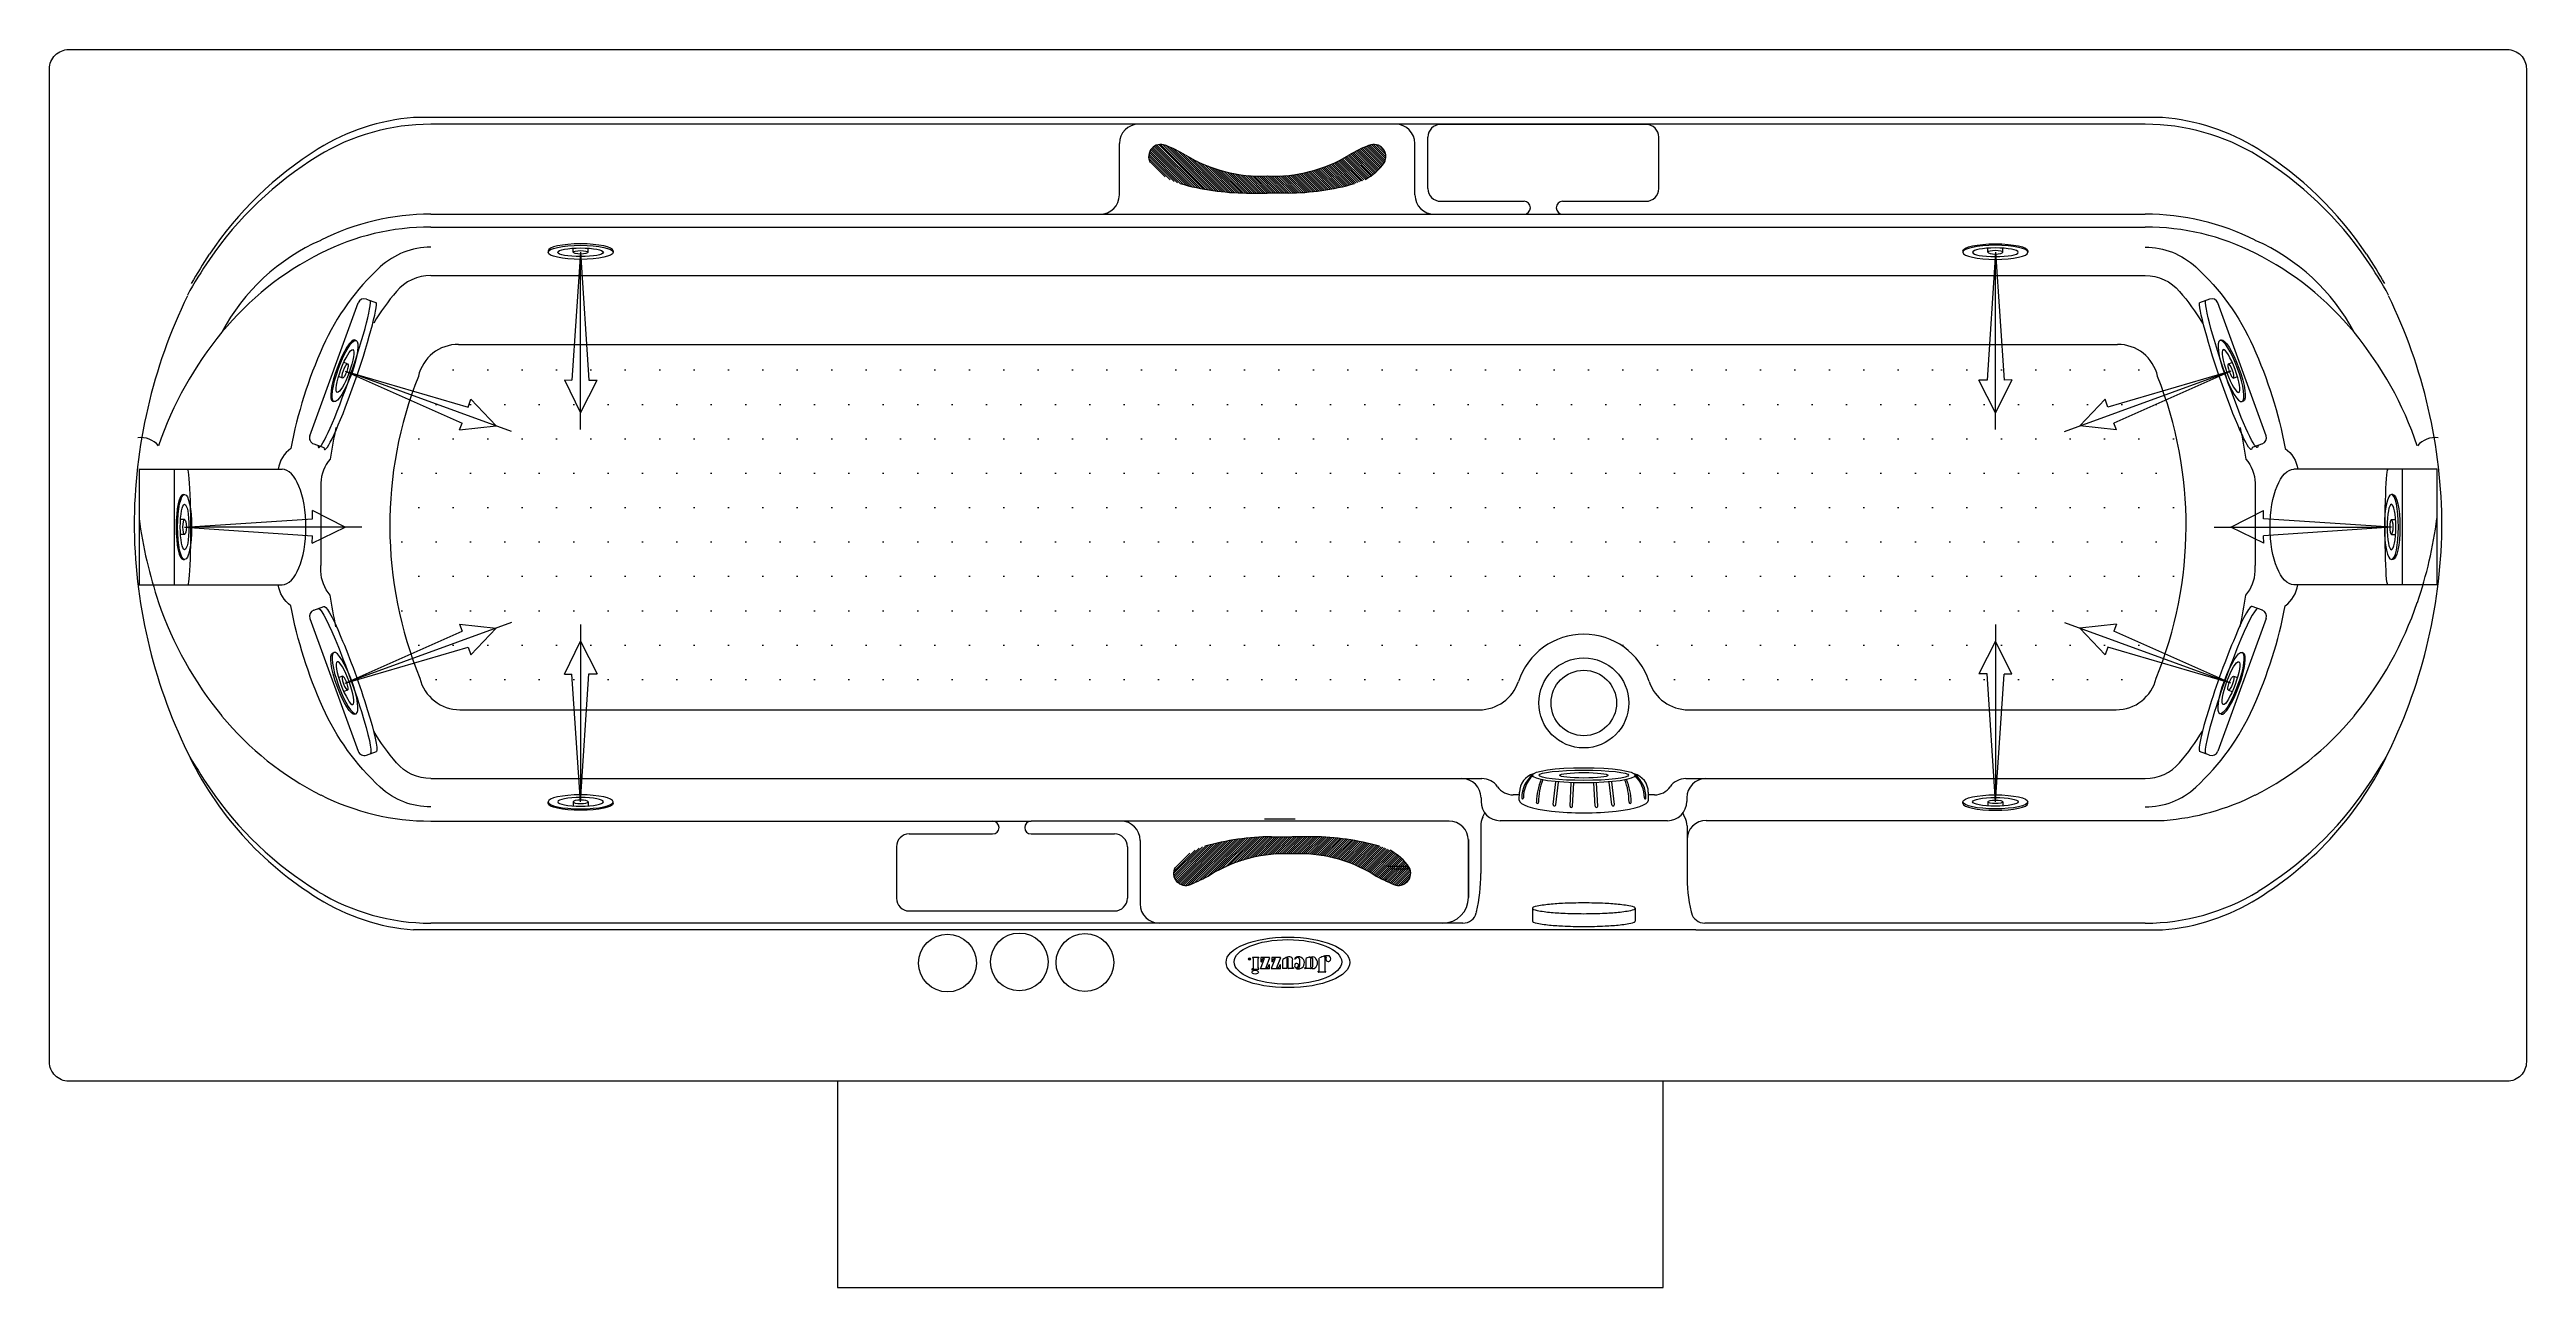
# Model space of a CAD drawing. Header units: millimetres. Extents: x -1220 to -1218.2, y 2247.04 to 2247.94.
import ezdxf
from ezdxf.enums import TextEntityAlignment as Align

# ---------------------------------------------------------------- set-up
doc = ezdxf.new("R2010")
doc.units = ezdxf.units.MM
doc.header["$LTSCALE"] = 10
doc.linetypes.add('CENTER', pattern=[2, 1.25, -0.25, 0.25, -0.25])
doc.linetypes.add('HIDDEN', pattern=[0.375, 0.25, -0.125])
for name, color, linetype in [('CONTOR04', 7, 'Continuous'), ('jacuzzi', 1, 'Continuous'), ('LCENTR02', 1, 'CENTER'), ('LCOTA02', 1, 'Continuous')]:
    doc.layers.add(name, color=color, linetype=linetype)
doc.styles.add('ROMANS', font='romans', dxfattribs={"height": 4})

# ---------------------------------------------------------------- blocks, each defined once
blk = doc.blocks.new('A$C302A24D9')
at = {"layer": 'jacuzzi'}
for p, q in [((0, 1.23), (0, 1.02)), ((1.81, 1.02), (1.81, 1.61)), ((2.9, 1.02), (2.9, 1.61)), ((4.71, 1.23), (4.71, 1.02))]:
    blk.add_line(p, q, dxfattribs=at)
at = {"layer": 'jacuzzi', "extrusion": (0, 0, -1)}
for centre, major_axis, ratio, start_param, end_param in [((2.36, 1.23), (2.36, 0), 0.431953, 3.141593, 6.283185), ((2.36, 1.02), (2.36, 0), 0.431953, 3.141593, 9.424778), ((2.36, 1.02), (1.65, 0), 0.381644, 3.141593, 9.424778), ((2.36, 1.02), (0.544, 0), 0.461888, 1.570796326794896, 7.853981633974482)]:
    blk.add_ellipse(centre, major_axis=major_axis, ratio=ratio, start_param=start_param, end_param=end_param, dxfattribs=at)
blk = doc.blocks.new('BMG')
at = {"layer": 'LCENTR02'}
blk.add_line((0, -12.84), (0, 1.55), dxfattribs=at)
at = {"layer": 'LCOTA02'}
for p, q in [((0, 0), (-0.59, -9.27)), ((0, 0), (0.64, -9.26)), ((0, -11.64), (-1.2, -9.27)), ((-0.59, -9.27), (-1.2, -9.27)), ((1.18, -9.25), (0, -11.64)), ((1.18, -9.25), (0.64, -9.26))]:
    blk.add_line(p, q, dxfattribs=at)
at = {"layer": 'CONTOR04', "yscale": 0.5}
blk.add_blockref('A$C302A24D9', (-2.36, -0.51), dxfattribs=at)

msp = doc.modelspace()

# ---------------------------------------------------------------- hatches: boundary and pattern name
at = {"layer": 'jacuzzi'}
h = msp.add_hatch(dxfattribs=at)
h.set_pattern_fill('ANSI31', color=256, scale=0.00884, style=0)
h.set_pattern_definition([(315, (-1221.6780256, 2242.9261995), (-0.000781353, -0.000781353), [])])
h.paths.add_polyline_path([(-1219.0595, 2247.8674, -0.040015), (-1219.0446, 2247.8746, -0.693838), (-1219.0337, 2247.8621, -0.117767), (-1219.0477, 2247.8497, -0.051981), (-1219.0554, 2247.8467, -0.067757), (-1219.1037, 2247.8398), (-1219.1188, 2247.8398), (-1219.134, 2247.8398, -0.067757), (-1219.1823, 2247.8467, -0.051981), (-1219.1899, 2247.8497, -0.117767), (-1219.2039, 2247.8621, -0.693838), (-1219.1931, 2247.8746, -0.040015), (-1219.1781, 2247.8674, 0.150241), (-1219.1188, 2247.8522, 0.150241)])
h = msp.add_hatch(dxfattribs=at)
h.set_pattern_fill('DOTS', color=256, scale=0.4, style=0)
h.set_pattern_definition([(0, (-1246.272852, 2244.03616), (0.0125, 0.025), [0, -0.025])])
h.paths.add_polyline_path([(-1218.9648, 2247.4641, 0.284079), (-1218.9379, 2247.4807, 0.036532), (-1218.9363, 2247.4848, -0.72393), (-1218.8413, 2247.4848, 0.323974), (-1218.8128, 2247.4641), (-1218.502, 2247.4641, 0.347675), (-1218.4728, 2247.4872, 0.194171), (-1218.4718, 2247.7065, 0.349236), (-1218.501, 2247.7298), (-1219.7065, 2247.7298, 0.349236), (-1219.7357, 2247.7065, 0.194171), (-1219.7347, 2247.4872, 0.347675), (-1219.7055, 2247.4641)])
h = msp.add_hatch(dxfattribs=at)
h.set_pattern_fill('ANSI31', color=256, scale=0.00884, style=0)
h.set_pattern_definition([(45, (-1221.6599384, 2252.2854075), (-0.000781353, 0.000781353), [])])
h.paths.add_polyline_path([(-1219.0414, 2247.3442, 0.040015), (-1219.0265, 2247.337, 0.693838), (-1219.0156, 2247.3495, 0.117767), (-1219.0297, 2247.3619, 0.051981), (-1219.0373, 2247.3649, 0.067757), (-1219.0856, 2247.3718), (-1219.1007, 2247.3718), (-1219.1159, 2247.3718, 0.067757), (-1219.1642, 2247.3649, 0.051981), (-1219.1718, 2247.3619, 0.117767), (-1219.1858, 2247.3495, 0.693838), (-1219.175, 2247.337, 0.040015), (-1219.16, 2247.3442, -0.150241), (-1219.1007, 2247.3594, -0.150241)])

# ---------------------------------------------------------------- linework, layer by layer
for p, q in [((-1219.3149, 2247.8947), (-1219.7392, 2247.8947)), ((-1219.7267, 2247.8952), (-1219.7267, 2247.8952)), ((-1219.7267, 2247.8952), (-1219.7267, 2247.8952)), ((-1219.7267, 2247.8952), (-1219.7267, 2247.8952)), ((-1219.7267, 2247.8952), (-1219.7267, 2247.8952)), ((-1219.7267, 2247.8952), (-1219.7267, 2247.8952)), ((-1218.4683, 2247.8947), (-1219.3149, 2247.8947)), ((-1219.3149, 2247.8898), (-1219.7267, 2247.8898)), ((-1218.4808, 2247.8898), (-1219.3149, 2247.8898)), ((-1219.0255, 2247.8898), (-1219.2123, 2247.8898)), ((-1219.0021, 2247.8431), (-1219.0021, 2247.8804)), ((-1218.9928, 2247.8898), (-1218.8436, 2247.8898)), ((-1218.8343, 2247.8431), (-1218.8343, 2247.8804)), ((-1219.2263, 2247.8384), (-1219.2263, 2247.8758)), ((-1219.0115, 2247.8384), (-1219.0115, 2247.8758)), ((-1219.7267, 2247.8244), (-1218.4808, 2247.8244)), ((-1219.134, 2247.8398), (-1219.1188, 2247.8398)), ((-1219.1037, 2247.8398), (-1219.1188, 2247.8398)), ((-1218.9928, 2247.8338), (-1218.9322, 2247.8338)), ((-1218.9042, 2247.8338), (-1218.8436, 2247.8338)), ((-1219.7267, 2247.8151), (-1219.3149, 2247.8151)), ((-1219.3149, 2247.8151), (-1218.4808, 2247.8151)), ((-1219.7267, 2247.7798), (-1218.4808, 2247.7798)), ((-1219.8146, 2247.6634), (-1219.7795, 2247.7599)), ((-1219.7735, 2247.7627), (-1219.7661, 2247.76)), ((-1218.434, 2247.7627), (-1218.4414, 2247.76)), ((-1218.3929, 2247.6634), (-1218.428, 2247.7599)), ((-1219.7065, 2247.7298), (-1218.501, 2247.7298)), ((-1219.8118, 2247.6574), (-1219.8044, 2247.6548)), ((-1218.3957, 2247.6574), (-1218.4031, 2247.6548)), ((-1219.9389, 2247.639), (-1219.8347, 2247.639)), ((-1219.9387, 2247.639), (-1219.9387, 2247.555)), ((-1219.9133, 2247.639), (-1219.9133, 2247.555)), ((-1219.8065, 2247.629), (-1219.8065, 2247.5691)), ((-1218.401, 2247.629), (-1218.401, 2247.5691)), ((-1218.2686, 2247.639), (-1218.3728, 2247.639)), ((-1218.2942, 2247.639), (-1218.2942, 2247.555)), ((-1218.2688, 2247.639), (-1218.2688, 2247.555)), ((-1219.9396, 2247.555), (-1219.8347, 2247.555)), ((-1219.8065, 2247.5649), (-1219.8065, 2247.5691)), ((-1218.401, 2247.5649), (-1218.401, 2247.5691)), ((-1218.268, 2247.555), (-1218.3728, 2247.555)), ((-1219.8118, 2247.5365), (-1219.8044, 2247.5392)), ((-1218.3957, 2247.5365), (-1218.4031, 2247.5392)), ((-1219.8146, 2247.5305), (-1219.7795, 2247.434)), ((-1218.3929, 2247.5305), (-1218.428, 2247.434)), ((-1219.7055, 2247.4641), (-1218.9648, 2247.4641)), ((-1218.8128, 2247.4641), (-1218.502, 2247.4641)), ((-1219.7735, 2247.4312), (-1219.7661, 2247.4339)), ((-1218.434, 2247.4312), (-1218.4414, 2247.4339)), ((-1219.7267, 2247.4141), (-1218.9629, 2247.4141)), ((-1218.911, 2247.3952), (-1218.909, 2247.4118)), ((-1218.9092, 2247.395), (-1218.9071, 2247.4116)), ((-1218.8988, 2247.3941), (-1218.898, 2247.4111)), ((-1218.897, 2247.394), (-1218.8961, 2247.411)), ((-1218.8805, 2247.394), (-1218.8814, 2247.411)), ((-1218.8787, 2247.3941), (-1218.8796, 2247.4111)), ((-1218.8684, 2247.395), (-1218.8704, 2247.4116)), ((-1218.8666, 2247.3952), (-1218.8685, 2247.4118)), ((-1218.8146, 2247.4141), (-1218.4808, 2247.4141)), ((-1218.9635, 2247.4001), (-1218.9635, 2247.3975)), ((-1218.9356, 2247.4023), (-1218.9401, 2247.4023)), ((-1218.9357, 2247.3985), (-1218.9356, 2247.4042)), ((-1218.9357, 2247.3985), (-1218.9356, 2247.4042)), ((-1218.8419, 2247.3985), (-1218.8419, 2247.4042)), ((-1218.8374, 2247.4023), (-1218.8419, 2247.4023)), ((-1218.814, 2247.4001), (-1218.814, 2247.3975)), ((-1219.7267, 2247.3832), (-1219.2904, 2247.3832)), ((-1219.3184, 2247.3738), (-1219.379, 2247.3738)), ((-1218.9867, 2247.3832), (-1219.2904, 2247.3832)), ((-1219.2298, 2247.3738), (-1219.2904, 2247.3738)), ((-1218.9637, 2247.3797), (-1218.9637, 2247.3451)), ((-1218.9623, 2247.3859), (-1218.9607, 2247.3891)), ((-1218.828, 2247.3835), (-1218.9495, 2247.3835)), ((-1218.8153, 2247.3859), (-1218.8168, 2247.3891)), ((-1218.8138, 2247.3797), (-1218.8138, 2247.3451)), ((-1218.7998, 2247.3837), (-1218.467, 2247.3837)), ((-1219.3883, 2247.3645), (-1219.3883, 2247.3272)), ((-1219.2205, 2247.3645), (-1219.2205, 2247.3272)), ((-1219.2112, 2247.3692), (-1219.2112, 2247.3225)), ((-1219.1159, 2247.3718), (-1219.1007, 2247.3718)), ((-1219.0856, 2247.3718), (-1219.1007, 2247.3718)), ((-1218.9727, 2247.3697), (-1218.9727, 2247.3277)), ((-1218.9727, 2247.3277), (-1218.9727, 2247.3692)), ((-1218.9261, 2247.3198), (-1218.9261, 2247.3105)), ((-1218.8514, 2247.3198), (-1218.8514, 2247.3105)), ((-1218.8073, 2247.3041), (-1219.7392, 2247.3041)), ((-1218.9766, 2247.309), (-1219.7267, 2247.309)), ((-1219.2298, 2247.3178), (-1219.379, 2247.3178)), ((-1218.9668, 2247.3173), (-1218.967, 2247.3165)), ((-1218.8108, 2247.3173), (-1218.8106, 2247.3165)), ((-1218.8073, 2247.3041), (-1218.4683, 2247.3041)), ((-1218.4808, 2247.309), (-1218.8009, 2247.309)), ((-1219.1251, 2247.2841), (-1219.1295, 2247.2841)), ((-1219.1295, 2247.284), (-1219.1295, 2247.2838)), ((-1219.125, 2247.284), (-1219.125, 2247.2838)), ((-1219.121, 2247.2834), (-1219.1238, 2247.2761)), ((-1219.1172, 2247.284), (-1219.1235, 2247.284)), ((-1219.1235, 2247.284), (-1219.1235, 2247.281)), ((-1219.1171, 2247.2839), (-1219.1199, 2247.2766)), ((-1219.1131, 2247.2834), (-1219.1159, 2247.2761)), ((-1219.1156, 2247.284), (-1219.1156, 2247.281)), ((-1219.1093, 2247.284), (-1219.1155, 2247.284)), ((-1219.1092, 2247.2839), (-1219.112, 2247.2766)), ((-1219.1004, 2247.2767), (-1219.1004, 2247.2824)), ((-1219.0987, 2247.2837), (-1219.0987, 2247.283)), ((-1219.0954, 2247.2829), (-1219.0954, 2247.2777)), ((-1219.0906, 2247.2768), (-1219.0906, 2247.2834)), ((-1219.0877, 2247.2839), (-1219.0877, 2247.2844)), ((-1219.081, 2247.2739), (-1219.081, 2247.2835)), ((-1219.0771, 2247.2843), (-1219.0771, 2247.2741)), ((-1219.1172, 2247.2759), (-1219.1237, 2247.2759)), ((-1219.123, 2247.2809), (-1219.1235, 2247.2809)), ((-1219.1172, 2247.2786), (-1219.1176, 2247.2786)), ((-1219.1172, 2247.276), (-1219.1172, 2247.2785)), ((-1219.1093, 2247.2759), (-1219.1158, 2247.2759)), ((-1219.1151, 2247.2809), (-1219.1155, 2247.2809)), ((-1219.1093, 2247.2786), (-1219.1097, 2247.2786)), ((-1219.1092, 2247.276), (-1219.1092, 2247.2785)), ((-1219.1047, 2247.276), (-1219.1077, 2247.276)), ((-1219.0998, 2247.276), (-1219.1035, 2247.276)), ((-1219.0998, 2247.2766), (-1219.1003, 2247.2766)), ((-1219.0998, 2247.2765), (-1219.0998, 2247.2761)), ((-1219.0915, 2247.2761), (-1219.0915, 2247.2764)), ((-1219.0913, 2247.2766), (-1219.0908, 2247.2766)), ((-1219.0877, 2247.276), (-1219.0913, 2247.276)), ((-1219.0875, 2247.2762), (-1219.0875, 2247.2761)), ((-1219.0819, 2247.2735), (-1219.0819, 2247.2738)), ((-1219.0817, 2247.2739), (-1219.081, 2247.2739)), ((-1219.0767, 2247.2733), (-1219.0817, 2247.2733)), ((-1219.0769, 2247.2739), (-1219.0767, 2247.2739)), ((-1219.0766, 2247.2738), (-1219.0766, 2247.2735)), ((-1219.4311, 2247.1941), (-1219.4311, 2247.0441)), ((-1218.8311, 2247.0441), (-1218.8311, 2247.1941)), ((-1219.4311, 2247.0441), (-1218.8311, 2247.0441))]:
    msp.add_line(p, q, dxfattribs=at)
at = {"layer": 'jacuzzi', "linetype": 'HIDDEN'}
for p, q in [((-1219.1052, 2247.3846), (-1219.1208, 2247.3846)), ((-1219.1052, 2247.3846), (-1219.1208, 2247.3846)), ((-1219.0985, 2247.3846), (-1219.1065, 2247.3846)), ((-1219.0327, 2247.3405), (-1219.0332, 2247.3405)), ((-1219.0292, 2247.3486), (-1219.0149, 2247.3486))]:
    msp.add_line(p, q, dxfattribs=at)
at = {"layer": 'jacuzzi', "color": 3}
msp.add_lwpolyline([(-1218.2038, 2247.2081, -0.414214), (-1218.2178, 2247.1941), (-1219.9898, 2247.1941, -0.414214), (-1220.0038, 2247.2081), (-1220.0038, 2247.9301, -0.414214), (-1219.9898, 2247.9441), (-1218.2178, 2247.9441, -0.414214), (-1218.2038, 2247.9301)], format="xyb", close=True, dxfattribs=at)
at = {"layer": 'jacuzzi'}
for points in [[(-1219.7267, 2247.8004, 0.188149), (-1219.7634, 2247.7861, 0.101334), (-1219.8051, 2247.7282, 0.059725), (-1219.8284, 2247.6541, 0.212904), (-1219.8375, 2247.639)], [(-1218.4808, 2247.8004, -0.188149), (-1218.4441, 2247.7861, -0.101334), (-1218.4024, 2247.7282, -0.059725), (-1218.3791, 2247.6541, -0.212904), (-1218.37, 2247.639)], [(-1219.7267, 2247.7798, 0.219593), (-1219.7516, 2247.7683, 0.041078), (-1219.7682, 2247.7453)], [(-1218.4808, 2247.7798, -0.219593), (-1218.4559, 2247.7683, -0.041078), (-1218.4393, 2247.7453)], [(-1219.7956, 2247.6694, 0.016396), (-1219.7998, 2247.6464, 0.180708), (-1219.8065, 2247.629)], [(-1218.4119, 2247.6694, -0.016396), (-1218.4077, 2247.6464, -0.180708), (-1218.401, 2247.629)], [(-1219.7267, 2247.3935, -0.188149), (-1219.7634, 2247.4078, -0.101334), (-1219.8051, 2247.4657, -0.059725), (-1219.8284, 2247.5398, -0.212904), (-1219.8375, 2247.555)], [(-1219.7956, 2247.5245, -0.016396), (-1219.7998, 2247.5475, -0.180708), (-1219.8065, 2247.5649)], [(-1218.4808, 2247.3935, 0.188149), (-1218.4441, 2247.4078, 0.101334), (-1218.4024, 2247.4657, 0.059725), (-1218.3791, 2247.5398, 0.212904), (-1218.37, 2247.555)], [(-1218.4119, 2247.5245, 0.016396), (-1218.4077, 2247.5475, 0.180708), (-1218.401, 2247.5649)], [(-1219.7267, 2247.4141, -0.219593), (-1219.7516, 2247.4256, -0.041078), (-1219.7682, 2247.4486)], [(-1218.4808, 2247.4141, 0.219593), (-1218.4559, 2247.4256, 0.041078), (-1218.4393, 2247.4486)], [(-1219.1291, 2247.2834), (-1219.1291, 2247.2762, -0.309408), (-1219.1292, 2247.2761, 0.090701), (-1219.1301, 2247.2755, 0.365017), (-1219.1301, 2247.2754), (-1219.13, 2247.2752, 0.451807), (-1219.1297, 2247.2752, -0.178007), (-1219.1285, 2247.2756)], [(-1219.1286, 2247.2756), (-1219.1251, 2247.2756, 0.414214), (-1219.125, 2247.2757), (-1219.125, 2247.2762, 0.414214), (-1219.1251, 2247.2763), (-1219.1254, 2247.2763, -0.414214), (-1219.1255, 2247.2764), (-1219.1255, 2247.2834)], [(-1219.1043, 2247.2843, 0.062974), (-1219.1074, 2247.2826, 0.257829), (-1219.1077, 2247.282), (-1219.1077, 2247.2761)], [(-1219.1036, 2247.2761), (-1219.1036, 2247.2832, 0.135484), (-1219.1036, 2247.2833, 0.597309), (-1219.1046, 2247.2833, 0.11277), (-1219.1046, 2247.2832), (-1219.1046, 2247.2761)]]:
    msp.add_lwpolyline(points, format="xyb", dxfattribs=at)
at = {"layer": 'jacuzzi', "linetype": 'HIDDEN'}
msp.add_lwpolyline([(-1219.0177, 2247.3503), (-1219.032, 2247.3503)], dxfattribs=at)
at = {"layer": 'jacuzzi'}
msp.add_lwpolyline([(-1219.0874, 2247.2828), (-1219.0874, 2247.2776, 1), (-1219.0856, 2247.2776), (-1219.0856, 2247.2828, 1)], format="xyb", close=True, dxfattribs=at)
for centre, radius in [((-1218.8888, 2247.4691), 0.0327), ((-1218.8888, 2247.4691), 0.0238), ((-1219.3512, 2247.28), 0.021), ((-1219.299, 2247.2808), 0.021), ((-1219.2513, 2247.2804), 0.021), ((-1219.1317, 2247.2829), 0.000795)]:
    msp.add_circle(centre, radius, dxfattribs=at)
for centre, radius, start, end in [((-1219.7267, 2247.7402), 0.155, 94.6272, 121.8405), ((-1218.4808, 2247.7402), 0.155, 58.1595, 85.3728), ((-1219.7267, 2247.7325), 0.1573, 90, 121.4315), ((-1219.2123, 2247.8758), 0.014, 90, 180), ((-1219.0255, 2247.8758), 0.014, 0, 90), ((-1218.9928, 2247.8804), 0.00933, 90, 180), ((-1218.8436, 2247.8804), 0.00933, 0, 90), ((-1218.4808, 2247.7325), 0.1573, 58.5685, 90), ((-1219.6713, 2247.651), 0.26, 121.8405, 146.2966), ((-1219.6744, 2247.6469), 0.2575, 121.4315, 145.8725), ((-1219.1962, 2247.8663), 0.00884, 67.6064, 208.6514), ((-1219.2309, 2247.7777), 0.104, 59.5405, 68.534), ((-1219.1238, 2247.9562), 0.1041, 238.576, 272.7531), ((-1219.1138, 2247.9562), 0.1041, 267.2469, 301.424), ((-1219.0068, 2247.7777), 0.104, 111.466, 120.4595), ((-1219.0667, 2247.8852), 0.0403, 298.1047, 324.9712), ((-1219.0415, 2247.8663), 0.00884, 331.3486, 112.3936), ((-1218.5362, 2247.651), 0.26, 33.7034, 58.1595), ((-1218.5331, 2247.6469), 0.2575, 34.1275, 58.5685), ((-1219.1327, 2248.0206), 0.1808, 254.0978, 269.6029), ((-1219.1049, 2248.0206), 0.1808, 270.3971, 285.9022), ((-1218.9928, 2247.8431), 0.00933, 180, 270), ((-1218.8436, 2247.8431), 0.00933, 270, 0), ((-1219.7267, 2247.6468), 0.1777, 90, 116.739), ((-1219.2403, 2247.8384), 0.014, 270, 0), ((-1218.9975, 2247.8384), 0.014, 180, 270), ((-1218.9322, 2247.8291), 0.00467, 270, 90), ((-1218.9042, 2247.8291), 0.00467, 90, 270), ((-1218.4808, 2247.6468), 0.1777, 63.261, 90), ((-1219.7461, 2247.6682), 0.15, 113.8287, 152.0047), ((-1219.7267, 2247.6374), 0.1777, 90, 116.739), ((-1218.4808, 2247.6374), 0.1777, 63.261, 90), ((-1218.4614, 2247.6682), 0.15, 27.9953, 66.1713), ((-1219.5916, 2247.5908), 0.3576, 145.8725, 150.744), ((-1219.5835, 2247.5924), 0.3656, 146.2966, 150.2145), ((-1219.7064, 2247.5971), 0.2228, 116.739, 140.5737), ((-1218.5011, 2247.5971), 0.2228, 39.4263, 63.261), ((-1218.624, 2247.5924), 0.3656, 29.7855, 33.7034), ((-1218.6159, 2247.5908), 0.3576, 29.256, 34.1275), ((-1219.5583, 2247.5969), 0.384, 154.0341, 179.9142), ((-1219.7751, 2247.7583), 0.00467, 70, 160), ((-1218.4324, 2247.7583), 0.00467, 20, 110), ((-1218.6492, 2247.5969), 0.384, 0.0858, 25.9659), ((-1219.6747, 2247.571), 0.2639, 140.5737, 161.1934), ((-1218.5329, 2247.571), 0.2639, 18.8066, 39.4263), ((-1219.7065, 2247.6998), 0.03, 90, 167.0042), ((-1218.501, 2247.6998), 0.03, 12.9958, 90), ((-1219.4635, 2247.5981), 0.293, 158.2918, 202.2456), ((-1218.7441, 2247.5981), 0.293, 337.7544, 21.7082), ((-1219.9376, 2247.6444), 0.0176, 41.7235, 96.749), ((-1219.8102, 2247.6618), 0.00467, 160, 250), ((-1218.3973, 2247.6618), 0.00467, 290, 20), ((-1218.2699, 2247.6444), 0.0176, 83.251, 138.2765), ((-1219.5583, 2247.6013), 0.384, 180.0858, 205.9659), ((-1219.6247, 2247.6443), 0.3167, 187.4771, 198.8066), ((-1218.6492, 2247.6013), 0.384, 334.0341, 359.9142), ((-1218.5828, 2247.6443), 0.3167, 341.1934, 352.5229), ((-1219.6747, 2247.6273), 0.2639, 198.8066, 219.4263), ((-1219.8102, 2247.5321), 0.00467, 110, 200), ((-1218.3973, 2247.5321), 0.00467, 340, 70), ((-1218.5329, 2247.6273), 0.2639, 320.5737, 341.1934), ((-1218.8888, 2247.4691), 0.05, 18.1962, 161.8038), ((-1219.7055, 2247.4941), 0.03, 193.3149, 270), ((-1218.9648, 2247.4941), 0.03, 270, 341.8038), ((-1218.8128, 2247.4941), 0.03, 198.1962, 270), ((-1218.502, 2247.4941), 0.03, 270, 346.6851), ((-1219.7064, 2247.6011), 0.2228, 219.4263, 243.261), ((-1218.5011, 2247.6011), 0.2228, 296.739, 320.5737), ((-1219.6777, 2247.5397), 0.2497, 205.2358, 238.4122), ((-1219.5916, 2247.608), 0.3576, 209.2635, 214.1275), ((-1219.7751, 2247.4356), 0.00467, 200, 290), ((-1218.4324, 2247.4356), 0.00467, 250, 340), ((-1218.5298, 2247.5397), 0.2497, 301.5878, 334.7642), ((-1218.6159, 2247.608), 0.3576, 325.8725, 330.7365), ((-1218.9775, 2247.4001), 0.014, 0, 90), ((-1218.9629, 2247.4001), 0.014, 35.3694, 90), ((-1218.9401, 2247.4163), 0.014, 215.3694, 270), ((-1218.9216, 2247.4041), 0.014, 105.4909, 179.5), ((-1218.9134, 2247.4008), 0.0204, 127.8314, 181.6456), ((-1218.91, 2247.4001), 0.0227, 134.3309, 180.2321), ((-1218.8822, 2247.3968), 0.041, 156.1373, 179.444), ((-1218.8775, 2247.3968), 0.0442, 158.2863, 179.644), ((-1218.9001, 2247.3968), 0.0442, 0.356, 21.7114), ((-1218.8953, 2247.3968), 0.041, 0.556, 23.8599), ((-1218.8559, 2247.4041), 0.014, 0.5, 74.4472), ((-1218.8641, 2247.4008), 0.0204, 358.3544, 52.1082), ((-1218.8675, 2247.4001), 0.0227, 359.7679, 45.0739), ((-1218.8374, 2247.4163), 0.014, 270, 324.6306), ((-1218.8146, 2247.4001), 0.014, 90, 144.6306), ((-1218.8, 2247.4001), 0.014, 90, 180), ((-1219.6744, 2247.5519), 0.2575, 214.1275, 238.5685), ((-1219.7267, 2247.5609), 0.1777, 243.261, 270), ((-1218.9495, 2247.3975), 0.014, 180, 270), ((-1218.9333, 2247.4), 0.000574, 158.3204, 352.6804), ((-1218.9225, 2247.3969), 0.000827, 160.0987, 10.7386), ((-1218.9101, 2247.3951), 0.000906, 170.818, 354.7502), ((-1218.8979, 2247.3941), 0.000924, 176.3618, 357.5776), ((-1218.8796, 2247.3941), 0.000924, 182.4224, 3.6382), ((-1218.8675, 2247.3951), 0.000906, 185.2498, 9.182), ((-1218.8551, 2247.3969), 0.000827, 169.2614, 19.9013), ((-1218.8442, 2247.4), 0.000574, 187.3196, 21.6796), ((-1218.828, 2247.3975), 0.014, 270, 0), ((-1218.4808, 2247.5609), 0.1777, 274.4405, 296.739), ((-1218.5331, 2247.5519), 0.2575, 301.4315, 325.8725), ((-1219.379, 2247.3645), 0.00933, 90, 180), ((-1219.3184, 2247.3785), 0.00467, 270, 90), ((-1219.2904, 2247.3785), 0.00467, 90, 270), ((-1219.2298, 2247.3645), 0.00933, 0, 90), ((-1219.2252, 2247.3692), 0.014, 0, 90), ((-1218.9867, 2247.3692), 0.014, 0, 90), ((-1218.9867, 2247.3692), 0.014, 0, 90), ((-1218.9497, 2247.3797), 0.014, 153.4979, 180), ((-1218.9497, 2247.3797), 0.014, 153.4979, 180), ((-1218.8278, 2247.3797), 0.014, 0, 26.5021), ((-1218.7998, 2247.3697), 0.014, 90, 180), ((-1219.1146, 2247.191), 0.1808, 90.3971, 105.9022), ((-1219.1057, 2247.2554), 0.1041, 87.2469, 121.424), ((-1219.0957, 2247.2554), 0.1041, 58.576, 92.7531), ((-1219.0868, 2247.191), 0.1808, 74.0978, 89.6029), ((-1219.0486, 2247.3264), 0.0403, 35.0288, 61.8953), ((-1219.1781, 2247.3453), 0.00884, 151.3486, 292.3936), ((-1219.2128, 2247.4339), 0.104, 291.466, 300.4595), ((-1218.9887, 2247.4339), 0.104, 239.5405, 248.534), ((-1219.0234, 2247.3453), 0.00884, 247.6064, 28.6514), ((-1219.0694, 2247.3425), 0.1057, 346.1843, 1.3923), ((-1218.7081, 2247.3425), 0.1057, 178.6077, 193.8157), ((-1219.7267, 2247.4663), 0.1573, 238.5685, 270), ((-1219.7267, 2247.4586), 0.155, 238.1595, 265.3728), ((-1219.379, 2247.3272), 0.00933, 180, 270), ((-1219.2298, 2247.3272), 0.00933, 270, 0), ((-1219.1972, 2247.323), 0.014, 180, 270), ((-1218.9913, 2247.3277), 0.0187, 270, 0), ((-1218.9251, 2247.3198), 0.00098, 104.1631, 180), ((-1218.9251, 2247.3198), 0.00098, 180, 255.8369), ((-1218.9076, 2247.2505), 0.0724, 95.9674, 104.1631), ((-1218.9076, 2247.3891), 0.0724, 255.8369, 264.0326), ((-1218.8964, 2247.1431), 0.1804, 92.4792, 95.9674), ((-1218.8888, 2246.9666), 0.3571, 90, 92.4792), ((-1218.8888, 2246.9666), 0.3571, 87.5208, 90), ((-1218.8811, 2247.1431), 0.1804, 84.0326, 87.5208), ((-1218.8699, 2247.2505), 0.0724, 75.8369, 84.0326), ((-1218.8699, 2247.3891), 0.0724, 275.9674, 284.1631), ((-1218.8524, 2247.3198), 0.00098, 0, 75.8369), ((-1218.8524, 2247.3198), 0.00098, 284.1631, 0), ((-1218.4808, 2247.4663), 0.1573, 270, 301.4315), ((-1218.4808, 2247.4586), 0.155, 274.6272, 301.8405), ((-1218.9766, 2247.319), 0.01, 270, 345.3158), ((-1218.9251, 2247.3105), 0.00098, 180, 255.8369), ((-1218.9076, 2247.3798), 0.0724, 255.8369, 264.0326), ((-1218.8964, 2247.4965), 0.1804, 264.0326, 267.5208), ((-1218.8964, 2247.4872), 0.1804, 264.0326, 267.5208), ((-1218.8888, 2247.673), 0.3571, 267.5208, 270), ((-1218.8888, 2247.6637), 0.3571, 267.5208, 270), ((-1218.8888, 2247.673), 0.3571, 270, 272.4792), ((-1218.8888, 2247.6637), 0.3571, 270, 272.4792), ((-1218.8811, 2247.4965), 0.1804, 272.4792, 275.9674), ((-1218.8811, 2247.4872), 0.1804, 272.4792, 275.9674), ((-1218.8699, 2247.3798), 0.0724, 275.9674, 284.1631), ((-1218.8524, 2247.3105), 0.00098, 284.1631, 0), ((-1218.8009, 2247.319), 0.01, 194.6842, 270), ((-1219.1295, 2247.284), 0.0000913, 90, 180), ((-1219.1295, 2247.2838), 0.0000913, 180, 273.6112), ((-1219.1294, 2247.2834), 0.000365, 0, 93.6112), ((-1219.1251, 2247.2834), 0.000365, 82.1724, 180), ((-1219.1251, 2247.284), 0.0000913, 0, 90), ((-1219.1251, 2247.2838), 0.0000913, 262.1724, 0), ((-1219.1235, 2247.2839), 0.0000913, 90, 180), ((-1219.1203, 2247.2812), 0.00262, 114.8275, 183.7772), ((-1219.1209, 2247.2811), 0.00243, 94.0743, 101.2218), ((-1219.1211, 2247.2835), 0.000114, 338.9296, 94.0743), ((-1219.1172, 2247.2839), 0.000114, 338.9296, 90), ((-1219.1155, 2247.2839), 0.0000913, 90, 180), ((-1219.1124, 2247.2812), 0.00262, 114.8275, 183.7772), ((-1219.113, 2247.2811), 0.00243, 94.0743, 101.2218), ((-1219.1132, 2247.2835), 0.000114, 338.9296, 94.0743), ((-1219.1093, 2247.2839), 0.000114, 338.9296, 90), ((-1219.1029, 2247.2803), 0.00421, 84.0736, 109.8501), ((-1219.1025, 2247.2824), 0.00214, 0, 87.9232), ((-1219.0986, 2247.2837), 0.000114, 129.1312, 180), ((-1219.0986, 2247.283), 0.000114, 180, 324.8584), ((-1219.0957, 2247.2801), 0.00467, 115.0031, 128.9089), ((-1219.0967, 2247.2817), 0.0022, 115.2704, 144.8584), ((-1219.0963, 2247.2803), 0.00427, 61.6824, 109.3433), ((-1219.0965, 2247.2813), 0.00266, 78.5772, 114.2197), ((-1219.0963, 2247.283), 0.000927, 354.0544, 72.5389), ((-1219.0963, 2247.2801), 0.00446, 307.1313, 62.2671), ((-1219.0868, 2247.2769), 0.00749, 96.286, 120.0862), ((-1219.0859, 2247.2814), 0.00305, 48.3999, 124.2305), ((-1219.0867, 2247.2802), 0.00441, 306.3033, 51.4856), ((-1219.0809, 2247.2835), 0.000183, 118.8232, 180), ((-1219.0717, 2247.2655), 0.0204, 105.5604, 116.8444), ((-1219.0754, 2247.2784), 0.00692, 80.1754, 105.4183), ((-1219.0766, 2247.2842), 0.000567, 140.2199, 171.1443), ((-1219.0765, 2247.2842), 0.000606, 117.2029, 136.5289), ((-1219.0766, 2247.2843), 0.000455, 66.1283, 117.2029), ((-1219.0767, 2247.2841), 0.000664, 15.7752, 66.1283), ((-1219.0745, 2247.283), 0.00184, 149.3882, 303.2376), ((-1219.0765, 2247.2842), 0.000455, 329.3882, 15.7752), ((-1219.0745, 2247.2835), 0.00182, 54.8089, 80.1754), ((-1219.0747, 2247.2832), 0.00211, 302.9803, 54.8089), ((-1219.1237, 2247.276), 0.0000913, 158.9296, 270), ((-1219.1235, 2247.281), 0.0000913, 180, 270), ((-1219.123, 2247.281), 0.000114, 270, 3.7772), ((-1219.1196, 2247.278), 0.0016, 260.3374, 309.0048), ((-1219.1198, 2247.2765), 0.000114, 158.9296, 260.3374), ((-1219.1202, 2247.2787), 0.00257, 310.1573, 355.0588), ((-1219.1176, 2247.2785), 0.0000913, 90, 175.0588), ((-1219.1172, 2247.2785), 0.0000913, 0, 90), ((-1219.1172, 2247.276), 0.0000913, 270, 0), ((-1219.1158, 2247.276), 0.0000913, 158.9296, 270), ((-1219.1155, 2247.281), 0.0000913, 180, 270), ((-1219.1151, 2247.281), 0.000114, 270, 3.7772), ((-1219.1119, 2247.2765), 0.000114, 158.9296, 260.3374), ((-1219.1116, 2247.278), 0.0016, 260.3374, 309.0048), ((-1219.1123, 2247.2787), 0.00257, 310.1573, 355.0588), ((-1219.1097, 2247.2785), 0.0000913, 90, 175.0588), ((-1219.1093, 2247.2785), 0.0000913, 0, 90), ((-1219.1093, 2247.276), 0.0000913, 270, 0), ((-1219.1077, 2247.2761), 0.0000913, 180, 270), ((-1219.1047, 2247.2761), 0.0000913, 270, 0), ((-1219.1035, 2247.2761), 0.0000913, 180, 270), ((-1219.1003, 2247.2767), 0.0000913, 180, 270), ((-1219.0998, 2247.2765), 0.0000913, 0, 90), ((-1219.0998, 2247.2761), 0.0000913, 270, 0), ((-1219.0972, 2247.2781), 0.00179, 114.3936, 205.9072), ((-1219.0961, 2247.2789), 0.00316, 209.5272, 267.5019), ((-1219.0975, 2247.2784), 0.00138, 290.2833, 110.7343), ((-1219.0969, 2247.2767), 0.000419, 109.0295, 224.0873), ((-1219.0966, 2247.2772), 0.000976, 230.781, 276.3414), ((-1219.0966, 2247.2774), 0.00116, 277.112, 327.2426), ((-1219.0961, 2247.2797), 0.00398, 268.5996, 308.9527), ((-1219.0973, 2247.2777), 0.00197, 330.4373, 359.0124), ((-1219.0913, 2247.2764), 0.000183, 90, 180), ((-1219.0913, 2247.2761), 0.000183, 180, 270), ((-1219.0908, 2247.2768), 0.000183, 270, 0), ((-1219.0877, 2247.2761), 0.000183, 270, 0), ((-1219.0874, 2247.2762), 0.0000913, 51.4553, 180), ((-1219.0859, 2247.2787), 0.0028, 239.9231, 312.2761), ((-1219.0817, 2247.2738), 0.000183, 90, 180), ((-1219.0817, 2247.2735), 0.000183, 180, 270), ((-1219.0769, 2247.2741), 0.000183, 180, 270), ((-1219.0767, 2247.2738), 0.000183, 0, 90), ((-1219.0767, 2247.2735), 0.000183, 270, 0)]:
    msp.add_arc(centre, radius, start, end, dxfattribs=at)
at = {"layer": 'jacuzzi', "linetype": 'HIDDEN'}
for centre, radius, start, end in [((-1219.0327, 2247.3412), 0.000693, 270, 345.1417), ((-1219.0177, 2247.3486), 0.00168, 0, 90)]:
    msp.add_arc(centre, radius, start, end, dxfattribs=at)
at = {"layer": 'jacuzzi'}
for centre, major_axis, ratio, start_param, end_param in [((-1219.7896, 2247.7089), (0.0186, 0.0541), 0.083172, 2.933522, 6.075114), ((-1219.7853, 2247.7074), (0.0186, 0.0541), 0.083172, 2.933522, 6.075114), ((-1219.9033, 2247.597), (-0.0001, 0.0421), 0.051886, 3.081333, 6.222926), ((-1219.8347, 2247.597), (0, 0.042), 0.411322, 3.141593, 6.283185), ((-1218.4222, 2247.4865), (0.0189, 0.0528), 0.085597, -0.061907, 3.079686), ((-1218.4179, 2247.485), (0.0189, 0.0528), 0.085597, -0.061907, 3.079686), ((-1218.8888, 2247.3985), (0.0469, 0), 0.198307, 3.139581, 6.286647)]:
    msp.add_ellipse(centre, major_axis=major_axis, ratio=ratio, start_param=start_param, end_param=end_param, dxfattribs=at)
at = {"layer": 'jacuzzi', "extrusion": (0, 0, -1)}
for centre, major_axis, ratio, start_param, end_param in [((-1218.4222, 2247.7074), (-0.0186, 0.0541), 0.083172, 2.933522, 6.075114), ((-1218.4179, 2247.7089), (-0.0186, 0.0541), 0.083172, 2.933522, 6.075114), ((-1218.3728, 2247.597), (0, 0.042), 0.411322, 3.141593, 6.283185), ((-1218.3043, 2247.597), (0.0001, 0.0421), 0.051886, 3.081333, 6.222926), ((-1219.7896, 2247.485), (-0.0189, 0.0528), 0.085597, -0.061907, 3.079686), ((-1219.7853, 2247.4865), (-0.0189, 0.0528), 0.085597, -0.061907, 3.079686)]:
    msp.add_ellipse(centre, major_axis=major_axis, ratio=ratio, start_param=start_param, end_param=end_param, dxfattribs=at)
at = {"layer": 'jacuzzi'}
for centre, major_axis, ratio in [((-1218.8888, 2247.4165), (-0.0373, 0), 0.1484), ((-1218.8888, 2247.4165), (-0.0326, 0), 0.114375), ((-1218.8888, 2247.4165), (-0.0176, 0), 0.112344), ((-1219.1038, 2247.2805), (0.045, 0), 0.408776), ((-1219.1038, 2247.2808), (0.0391, 0), 0.415223), ((-1219.1276, 2247.2734), (0.00235, 0), 0.621803)]:
    msp.add_ellipse(centre, major_axis=major_axis, ratio=ratio, dxfattribs=at)

# ---------------------------------------------------------------- block references
at = {"layer": 'jacuzzi', "yscale": 0.01003300330046386, "zscale": 0.0100330033003292}
for p, xscale, rotation in [((-1219.6178, 2247.7967), -0.0100330033002881, 359.9999999904682), ((-1218.5897, 2247.7967), 0.0100330033002881, 9.531837323132834e-09), ((-1219.789, 2247.7104), -0.0100330033002881, 70.00000028688667), ((-1218.4185, 2247.7104), 0.0100330033002881, 289.9999997131133), ((-1219.9056, 2247.597), -0.0100330033002881, 89.99999999998018), ((-1218.3019, 2247.597), 0.0100330033002881, 270.0000000000198), ((-1219.789, 2247.4835), 0.0100330033002881, 109.9999997131133), ((-1218.4185, 2247.4835), -0.0100330033002881, 250.0000002868867), ((-1219.6178, 2247.3972), 0.0100330033002881, 180.0000000095319), ((-1218.5897, 2247.3972), -0.0100330033002881, 179.9999999904681)]:
    msp.add_blockref('BMG', p, dxfattribs=dict(at, xscale=xscale, rotation=rotation))

# ---------------------------------------------------------------- texts
at = {"layer": 'jacuzzi', "style": 'ROMANS'}
msp.add_text('R', height=0.000797, rotation=180, dxfattribs=at).set_placement((-1219.1317, 2247.2829), align=Align.MIDDLE_CENTER)

doc.saveas('drawing.dxf')
